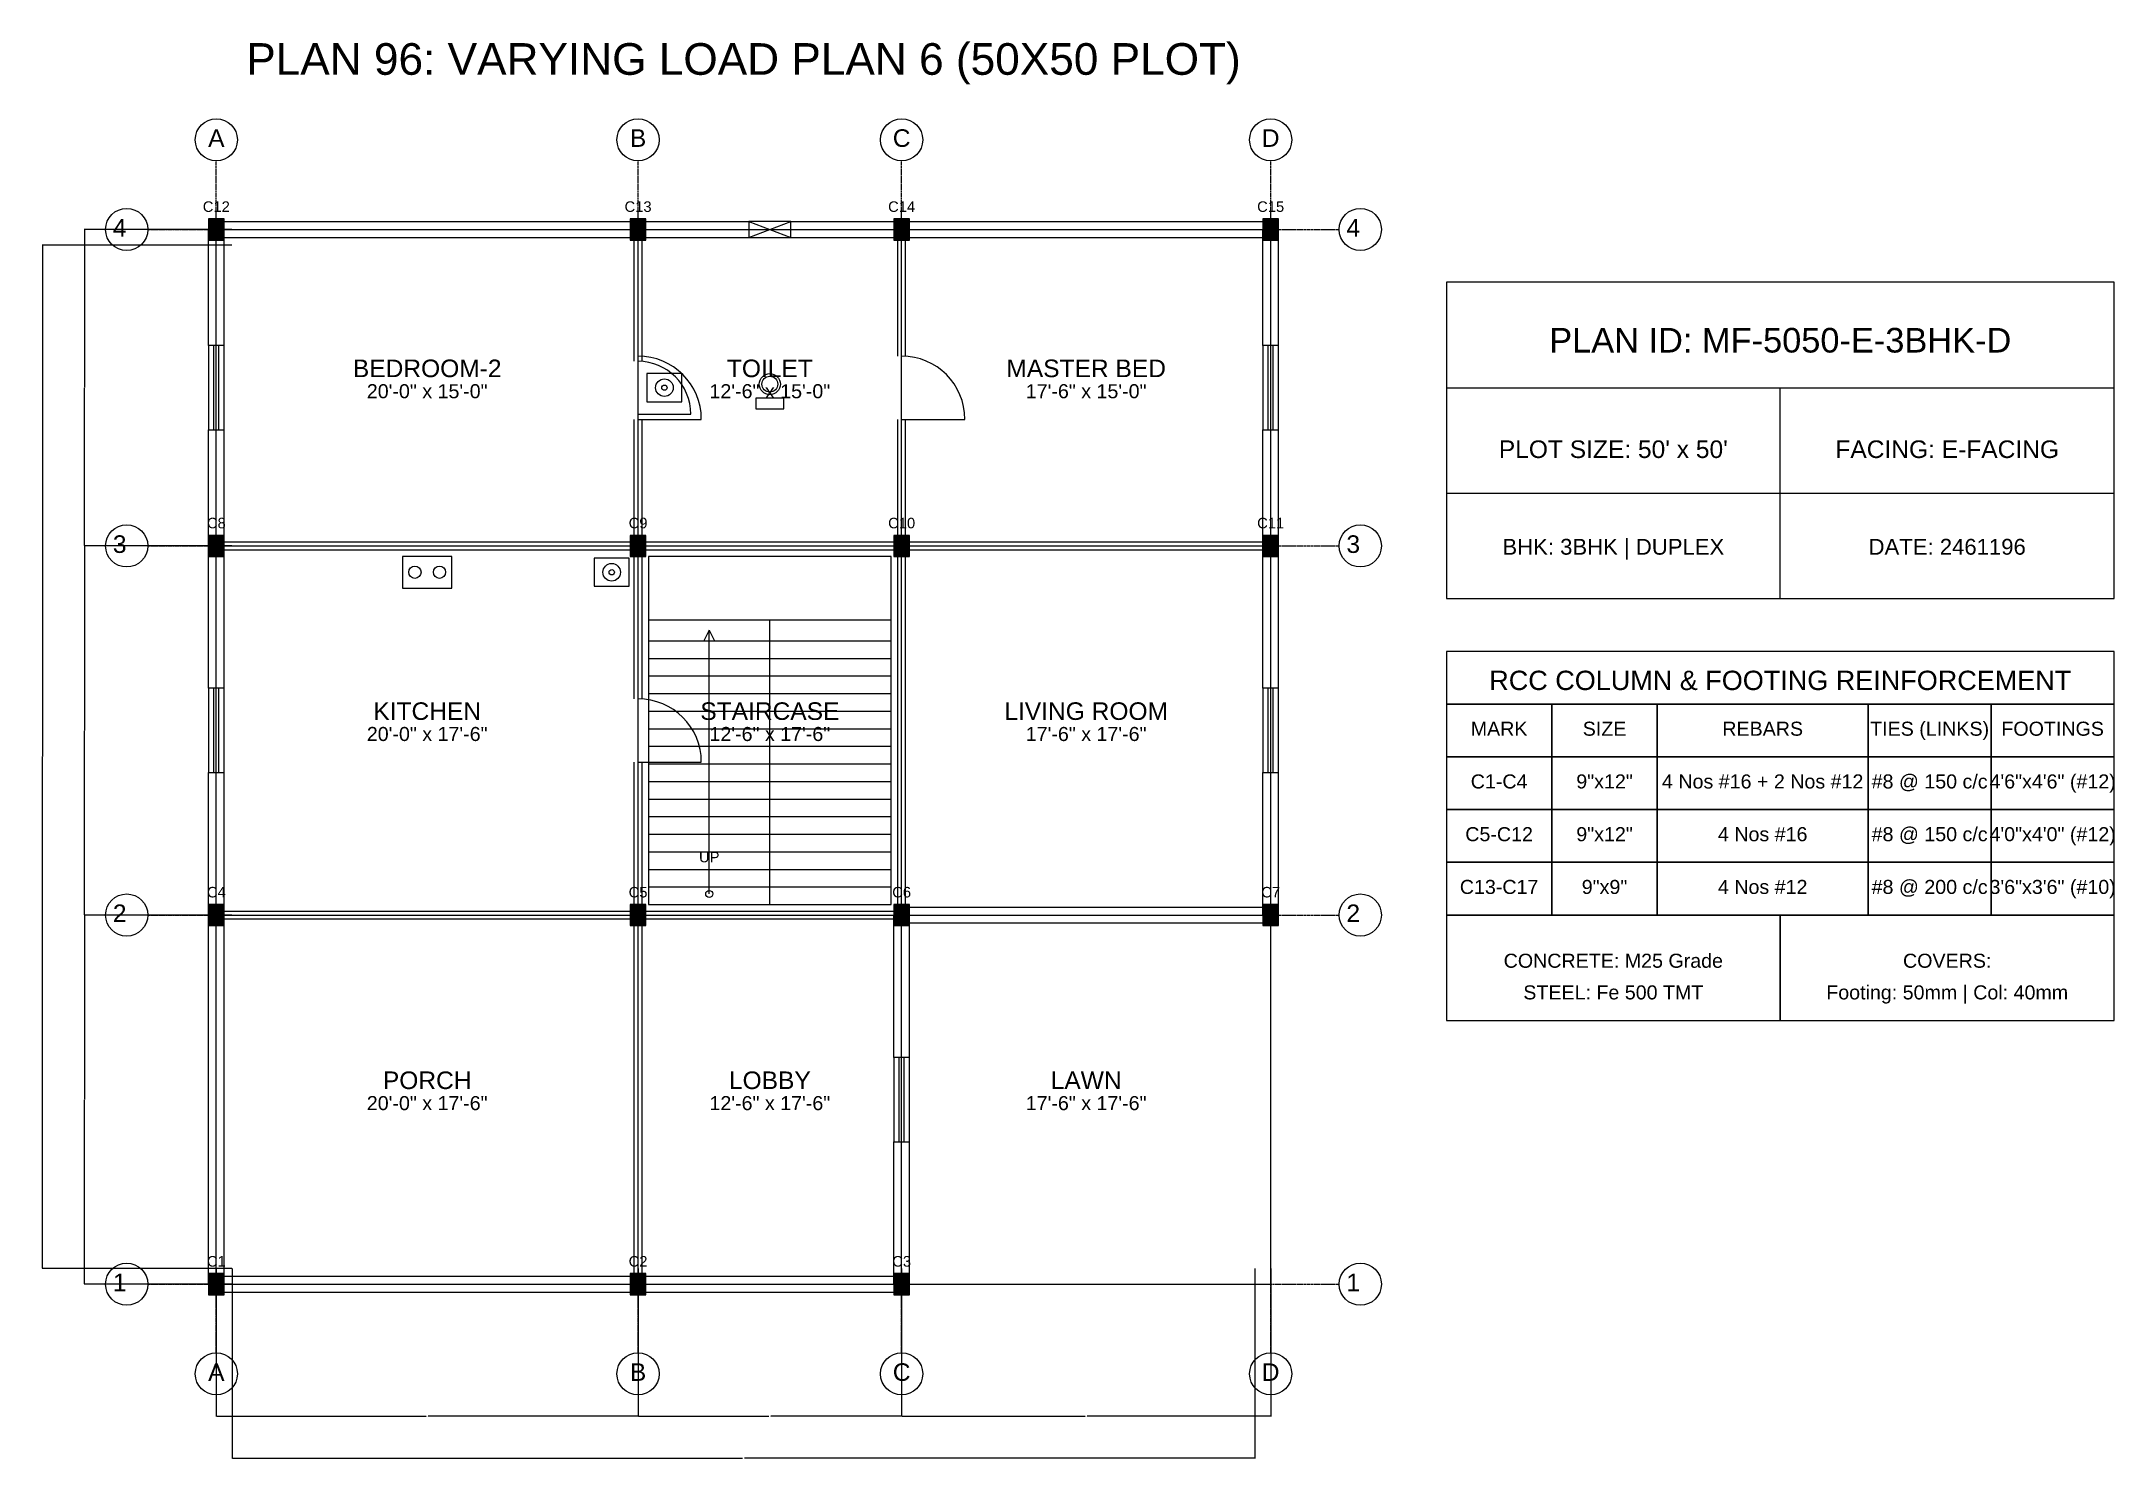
# Model space of a CAD drawing. Header units: inches. Extents: x -134 to 23580, y -99 to 23207.
# Drawn here: x 12400 to 13580, y 22401 to 23207 of the extents above; entities that cross this region are included whole.
import ezdxf
from ezdxf.enums import TextEntityAlignment as Align

# ---------------------------------------------------------------- set-up
doc = ezdxf.new("R2010")
doc.units = ezdxf.units.IN
doc.header["$MEASUREMENT"] = 0
doc.linetypes.add('CENTER', pattern=[2, 1.25, -0.25, 0.25, -0.25])
for name, color, linetype in [('A-COL-HATCH', 251, 'Continuous'), ('A-COLUMN', 1, 'Continuous'), ('A-DIM', 5, 'Continuous'), ('A-DOOR', 30, 'Continuous'), ('A-FIXTURE', 8, 'Continuous'), ('A-STAIR', 6, 'Continuous'), ('A-TEXT', 2, 'Continuous'), ('A-WALL-EXT', 7, 'Continuous'), ('A-WALL-INT', 9, 'Continuous'), ('A-WINDOW', 4, 'Continuous'), ('S-BEAM-FRAMING', 2, 'Continuous'), ('S-BUBBLE', 4, 'Continuous'), ('S-GRID-CENTER', 8, 'CENTER'), ('S-TABLE', 7, 'Continuous'), ('S-TEXT', 3, 'Continuous')]:
    doc.layers.add(name, color=color, linetype=linetype)
doc.styles.get("Standard").update_dxf_attribs({"font": 'arial.ttf'})
doc.dimstyles.get("Standard").update_dxf_attribs({"dimtxt": 0.18, "dimasz": 0.18, "dimexe": 0.18, "dimexo": 0.0625, "dimgap": 0.09, "dimtad": 0, "dimtih": 1, "dimtoh": 1, "dimdec": 4, "dimzin": 0, "dimdsep": 46, "dimtxsty": 'Standard', "dimcen": 0.09, "dimadec": 0, "dimazin": 0, "dimtfac": 1, "dimtdec": 4, "dimtofl": 0, "dimtmove": 0, "dimatfit": 3, "dimfxl": 1, "dimtolj": 1, "dimtzin": 0, "dimarcsym": 0})

msp = doc.modelspace()

# ---------------------------------------------------------------- texts
at = {"layer": 'A-TEXT'}
for s, height, p in [('PLAN 96: VARYING LOAD PLAN 6 (50X50 PLOT)', 18, (12800, 23188)), ('C12', 6, (12500, 23110)), ('C13', 6, (12740, 23110)), ('C14', 6, (12890, 23110)), ('C15', 6, (13100, 23110)), ('PLAN ID: MF-5050-E-3BHK-D', 14, (13390, 23030)), ('BEDROOM-2', 10, (12620, 23016)), ('TOILET', 10, (12815, 23016)), ('MASTER BED', 10, (12995, 23016)), ('20\'-0" x 15\'-0"', 8, (12620, 23004)), ('12\'-6" x 15\'-0"', 8, (12815, 23004)), ('17\'-6" x 15\'-0"', 8, (12995, 23004)), ("PLOT SIZE: 50' x 50'", 10, (13295, 22970)), ('FACING: E-FACING', 10, (13485, 22970)), ('C8', 6, (12500, 22930)), ('C9', 6, (12740, 22930)), ('C10', 6, (12890, 22930)), ('C11', 6, (13100, 22930)), ('BHK: 3BHK | DUPLEX', 9, (13295, 22915)), ('DATE: 2461196', 9, (13485, 22915)), ('KITCHEN', 10, (12620, 22821)), ('STAIRCASE', 10, (12815, 22821)), ('LIVING ROOM', 10, (12995, 22821)), ('20\'-0" x 17\'-6"', 8, (12620, 22809)), ('12\'-6" x 17\'-6"', 8, (12815, 22809)), ('17\'-6" x 17\'-6"', 8, (12995, 22809)), ('UP', 6, (12780.5, 22740)), ('C4', 6, (12500, 22720)), ('C5', 6, (12740, 22720)), ('C6', 6, (12890, 22720)), ('C7', 6, (13100, 22720)), ('PORCH', 10, (12620, 22611)), ('LOBBY', 10, (12815, 22611)), ('LAWN', 10, (12995, 22611)), ('20\'-0" x 17\'-6"', 8, (12620, 22599)), ('12\'-6" x 17\'-6"', 8, (12815, 22599)), ('17\'-6" x 17\'-6"', 8, (12995, 22599)), ('C1', 6, (12500, 22510)), ('C2', 6, (12740, 22510)), ('C3', 6, (12890, 22510))]:
    msp.add_text(s, height=height, dxfattribs=at).set_placement(p, align=Align.CENTER)
at = {"layer": 'S-TEXT'}
for s, height, p in [('A', 10, (12500, 23147)), ('B', 10, (12740, 23147)), ('C', 10, (12890, 23147)), ('D', 10, (13100, 23147)), ('4', 10, (12445, 23096)), ('4', 10, (13147, 23096)), ('3', 10, (12445, 22916)), ('3', 10, (13147, 22916)), ('RCC COLUMN & FOOTING REINFORCEMENT', 11, (13390, 22838)), ('MARK', 8, (13230, 22812)), ('SIZE', 8, (13290, 22812)), ('REBARS', 8, (13380, 22812)), ('TIES (LINKS)', 8, (13475, 22812)), ('FOOTINGS', 8, (13545, 22812)), ('C1-C4', 8, (13230, 22782)), ('9"x12"', 8, (13290, 22782)), ('4 Nos #16 + 2 Nos #12', 8, (13380, 22782)), ('#8 @ 150 c/c', 8, (13475, 22782)), ('4\'6"x4\'6" (#12)', 8, (13545, 22782)), ('C5-C12', 8, (13230, 22752)), ('9"x12"', 8, (13290, 22752)), ('4 Nos #16', 8, (13380, 22752)), ('#8 @ 150 c/c', 8, (13475, 22752)), ('4\'0"x4\'0" (#12)', 8, (13545, 22752)), ('C13-C17', 8, (13230, 22722)), ('9"x9"', 8, (13290, 22722)), ('4 Nos #12', 8, (13380, 22722)), ('#8 @ 200 c/c', 8, (13475, 22722)), ('3\'6"x3\'6" (#10)', 8, (13545, 22722)), ('2', 10, (12445, 22706)), ('2', 10, (13147, 22706)), ('CONCRETE: M25 Grade', 8, (13295, 22680)), ('COVERS:', 8, (13485, 22680)), ('STEEL: Fe 500 TMT', 8, (13295, 22662)), ('Footing: 50mm | Col: 40mm', 8, (13485, 22662)), ('1', 10, (12445, 22496)), ('1', 10, (13147, 22496)), ('A', 10, (12500, 22445)), ('B', 10, (12740, 22445)), ('C', 10, (12890, 22445)), ('D', 10, (13100, 22445))]:
    msp.add_text(s, height=height, dxfattribs=at).set_placement(p, align=Align.CENTER)

# ---------------------------------------------------------------- blocks, each defined once
blk = doc.blocks.new('*D820')
at = {"layer": 'A-DIM', "color": 0, "lineweight": -2, "transparency": 16777216}
for p, q in [((12500, 22508.9), (12500, 22424.8)), ((12740, 22508.9), (12740, 22424.8)), ((12500.2, 22425), (12619.4, 22425)), ((12739.8, 22425), (12620.6, 22425))]:
    blk.add_line(p, q, dxfattribs=at)
at = {"layer": 'A-DIM', "color": 0, "transparency": 16777216}
for points in [[(12500.2, 22425), (12500.2, 22425), (12500, 22425)], [(12739.8, 22425), (12739.8, 22425), (12740, 22425)]]:
    blk.add_solid(points, dxfattribs=at)
at = {"layer": 'Defpoints', "color": 0, "transparency": 16777216}
for p in [(12500, 22509), (12740, 22509), (12740, 22425)]:
    blk.add_point(p, dxfattribs=at)
at = {"layer": 'A-DIM', "color": 0, "transparency": 16777216, "insert": (12620, 22425), "char_height": 0.18, "attachment_point": 5}
blk.add_mtext('\\A1;240.0000', dxfattribs=at)
blk = doc.blocks.new('*D821')
at = {"layer": 'A-DIM', "color": 0, "lineweight": -2, "transparency": 16777216}
for p, q in [((12740, 22508.9), (12740, 22424.8)), ((12890, 22508.9), (12890, 22424.8)), ((12740.2, 22425), (12814.4, 22425)), ((12889.8, 22425), (12815.6, 22425))]:
    blk.add_line(p, q, dxfattribs=at)
at = {"layer": 'A-DIM', "color": 0, "transparency": 16777216}
for points in [[(12740.2, 22425), (12740.2, 22425), (12740, 22425)], [(12889.8, 22425), (12889.8, 22425), (12890, 22425)]]:
    blk.add_solid(points, dxfattribs=at)
at = {"layer": 'Defpoints', "color": 0, "transparency": 16777216}
for p in [(12740, 22509), (12890, 22509), (12890, 22425)]:
    blk.add_point(p, dxfattribs=at)
at = {"layer": 'A-DIM', "color": 0, "transparency": 16777216, "insert": (12815, 22425), "char_height": 0.18, "attachment_point": 5}
blk.add_mtext('\\A1;150.0000', dxfattribs=at)
blk = doc.blocks.new('*D822')
at = {"layer": 'A-DIM', "color": 0, "lineweight": -2, "transparency": 16777216}
for p, q in [((12890, 22508.9), (12890, 22424.8)), ((13100, 22508.9), (13100, 22424.8)), ((12890.2, 22425), (12994.4, 22425)), ((13099.8, 22425), (12995.6, 22425))]:
    blk.add_line(p, q, dxfattribs=at)
at = {"layer": 'A-DIM', "color": 0, "transparency": 16777216}
for points in [[(12890.2, 22425), (12890.2, 22425), (12890, 22425)], [(13099.8, 22425), (13099.8, 22425), (13100, 22425)]]:
    blk.add_solid(points, dxfattribs=at)
at = {"layer": 'Defpoints', "color": 0, "transparency": 16777216}
for p in [(12890, 22509), (13100, 22509), (13100, 22425)]:
    blk.add_point(p, dxfattribs=at)
at = {"layer": 'A-DIM', "color": 0, "transparency": 16777216, "insert": (12995, 22425), "char_height": 0.18, "attachment_point": 5}
blk.add_mtext('\\A1;210.0000', dxfattribs=at)
blk = doc.blocks.new('*D823')
at = {"layer": 'A-DIM', "color": 0, "lineweight": -2, "transparency": 16777216}
for p, q in [((12509, 22508.9), (12509, 22400.8)), ((13091, 22508.9), (13091, 22400.8)), ((12509.2, 22401), (12799.4, 22401)), ((13090.8, 22401), (12800.6, 22401))]:
    blk.add_line(p, q, dxfattribs=at)
at = {"layer": 'A-DIM', "color": 0, "transparency": 16777216}
for points in [[(12509.2, 22401), (12509.2, 22401), (12509, 22401)], [(13090.8, 22401), (13090.8, 22401), (13091, 22401)]]:
    blk.add_solid(points, dxfattribs=at)
at = {"layer": 'Defpoints', "color": 0, "transparency": 16777216}
for p in [(12509, 22509), (13091, 22509), (13091, 22401)]:
    blk.add_point(p, dxfattribs=at)
at = {"layer": 'A-DIM', "color": 0, "transparency": 16777216, "insert": (12800, 22401), "char_height": 0.18, "attachment_point": 5}
blk.add_mtext('\\A1;582.0000', dxfattribs=at)
blk = doc.blocks.new('*D824')
at = {"layer": 'A-DIM', "color": 0, "lineweight": -2, "transparency": 16777216}
for p, q in [((12508.9, 22710), (12424.8, 22710)), ((12425, 22709.8), (12425, 22605.2)), ((12425, 22500.2), (12425, 22604.8)), ((12508.9, 22500), (12424.8, 22500))]:
    blk.add_line(p, q, dxfattribs=at)
at = {"layer": 'A-DIM', "color": 0, "transparency": 16777216}
for points in [[(12425, 22709.8), (12425, 22709.8), (12425, 22710)], [(12425, 22500.2), (12425, 22500.2), (12425, 22500)]]:
    blk.add_solid(points, dxfattribs=at)
at = {"layer": 'Defpoints', "color": 0, "transparency": 16777216}
for p in [(12425, 22710), (12509, 22710), (12509, 22500)]:
    blk.add_point(p, dxfattribs=at)
at = {"layer": 'A-DIM', "color": 0, "transparency": 16777216, "insert": (12425, 22605), "char_height": 0.18, "attachment_point": 5}
blk.add_mtext('\\A1;210.0000', dxfattribs=at)
blk = doc.blocks.new('*D825')
at = {"layer": 'A-DIM', "color": 0, "lineweight": -2, "transparency": 16777216}
for p, q in [((12508.9, 22920), (12424.8, 22920)), ((12425, 22919.8), (12425, 22815.2)), ((12425, 22710.2), (12425, 22814.8)), ((12508.9, 22710), (12424.8, 22710))]:
    blk.add_line(p, q, dxfattribs=at)
at = {"layer": 'A-DIM', "color": 0, "transparency": 16777216}
for points in [[(12425, 22919.8), (12425, 22919.8), (12425, 22920)], [(12425, 22710.2), (12425, 22710.2), (12425, 22710)]]:
    blk.add_solid(points, dxfattribs=at)
at = {"layer": 'Defpoints', "color": 0, "transparency": 16777216}
for p in [(12425, 22920), (12509, 22920), (12509, 22710)]:
    blk.add_point(p, dxfattribs=at)
at = {"layer": 'A-DIM', "color": 0, "transparency": 16777216, "insert": (12425, 22815), "char_height": 0.18, "attachment_point": 5}
blk.add_mtext('\\A1;210.0000', dxfattribs=at)
blk = doc.blocks.new('*D826')
at = {"layer": 'A-DIM', "color": 0, "lineweight": -2, "transparency": 16777216}
for p, q in [((12508.9, 23100), (12424.8, 23100)), ((12425, 23099.8), (12425, 23010.2)), ((12425, 22920.2), (12425, 23009.8)), ((12508.9, 22920), (12424.8, 22920))]:
    blk.add_line(p, q, dxfattribs=at)
at = {"layer": 'A-DIM', "color": 0, "transparency": 16777216}
for points in [[(12425, 23099.8), (12425, 23099.8), (12425, 23100)], [(12425, 22920.2), (12425, 22920.2), (12425, 22920)]]:
    blk.add_solid(points, dxfattribs=at)
at = {"layer": 'Defpoints', "color": 0, "transparency": 16777216}
for p in [(12425, 23100), (12509, 23100), (12509, 22920)]:
    blk.add_point(p, dxfattribs=at)
at = {"layer": 'A-DIM', "color": 0, "transparency": 16777216, "insert": (12425, 23010), "char_height": 0.18, "attachment_point": 5}
blk.add_mtext('\\A1;180.0000', dxfattribs=at)
blk = doc.blocks.new('*D827')
at = {"layer": 'A-DIM', "color": 0, "lineweight": -2, "transparency": 16777216}
for p, q in [((12508.9, 23091), (12400.8, 23091)), ((12401, 23090.8), (12401, 22800.2)), ((12401, 22509.2), (12401, 22799.8)), ((12508.9, 22509), (12400.8, 22509))]:
    blk.add_line(p, q, dxfattribs=at)
at = {"layer": 'A-DIM', "color": 0, "transparency": 16777216}
for points in [[(12401, 23090.8), (12401, 23090.8), (12401, 23091)], [(12401, 22509.2), (12401, 22509.2), (12401, 22509)]]:
    blk.add_solid(points, dxfattribs=at)
at = {"layer": 'Defpoints', "color": 0, "transparency": 16777216}
for p in [(12401, 23091), (12509, 23091), (12509, 22509)]:
    blk.add_point(p, dxfattribs=at)
at = {"layer": 'A-DIM', "color": 0, "transparency": 16777216, "insert": (12401, 22800), "char_height": 0.18, "attachment_point": 5}
blk.add_mtext('\\A1;582.0000', dxfattribs=at)

# ---------------------------------------------------------------- dimensions: what is measured, and where the dimension line sits
at = {"layer": 'A-DIM'}
for base, p1, p2, picture, middle in [((12425, 23100), (12509, 22920), (12509, 23100), '*D826', (12425, 23010)), ((12401, 23091), (12509, 22509), (12509, 23091), '*D827', (12401, 22800)), ((12425, 22920), (12509, 22710), (12509, 22920), '*D825', (12425, 22815)), ((12425, 22710), (12509, 22500), (12509, 22710), '*D824', (12425, 22605))]:
    dim = msp.add_linear_dim(base=base, p1=p1, p2=p2, angle=90, dimstyle='Standard', dxfattribs=at)
    dim.commit()
    dim.dimension.update_dxf_attribs({"geometry": picture, "text_midpoint": middle})
for base, p1, p2, picture, middle in [((12740, 22425), (12500, 22509), (12740, 22509), '*D820', (12620, 22425)), ((13091, 22401), (12509, 22509), (13091, 22509), '*D823', (12800, 22401)), ((12890, 22425), (12740, 22509), (12890, 22509), '*D821', (12815, 22425)), ((13100, 22425), (12890, 22509), (13100, 22509), '*D822', (12995, 22425))]:
    dim = msp.add_linear_dim(base=base, p1=p1, p2=p2, dimstyle='Standard', dxfattribs=at)
    dim.commit()
    dim.dimension.update_dxf_attribs({"geometry": picture, "text_midpoint": middle})

# ---------------------------------------------------------------- linework, layer by layer
at = {"layer": 'A-COL-HATCH'}
for points in [[(12495.5, 23094), (12504.5, 23094), (12495.5, 23106), (12504.5, 23106)], [(12735.5, 23094), (12744.5, 23094), (12735.5, 23106), (12744.5, 23106)], [(12885.5, 23094), (12894.5, 23094), (12885.5, 23106), (12894.5, 23106)], [(13095.5, 23094), (13104.5, 23094), (13095.5, 23106), (13104.5, 23106)], [(12495.5, 22914), (12504.5, 22914), (12495.5, 22926), (12504.5, 22926)], [(12735.5, 22914), (12744.5, 22914), (12735.5, 22926), (12744.5, 22926)], [(12885.5, 22914), (12894.5, 22914), (12885.5, 22926), (12894.5, 22926)], [(13095.5, 22914), (13104.5, 22914), (13095.5, 22926), (13104.5, 22926)], [(12495.5, 22704), (12504.5, 22704), (12495.5, 22716), (12504.5, 22716)], [(12735.5, 22704), (12744.5, 22704), (12735.5, 22716), (12744.5, 22716)], [(12885.5, 22704), (12894.5, 22704), (12885.5, 22716), (12894.5, 22716)], [(13095.5, 22704), (13104.5, 22704), (13095.5, 22716), (13104.5, 22716)], [(12495.5, 22494), (12504.5, 22494), (12495.5, 22506), (12504.5, 22506)], [(12735.5, 22494), (12744.5, 22494), (12735.5, 22506), (12744.5, 22506)], [(12885.5, 22494), (12894.5, 22494), (12885.5, 22506), (12894.5, 22506)]]:
    msp.add_solid(points, dxfattribs=at)
at = {"layer": 'A-COLUMN'}
for points in [[(12495.5, 23094), (12504.5, 23094), (12504.5, 23106), (12495.5, 23106)], [(12735.5, 23094), (12744.5, 23094), (12744.5, 23106), (12735.5, 23106)], [(12885.5, 23094), (12894.5, 23094), (12894.5, 23106), (12885.5, 23106)], [(13095.5, 23094), (13104.5, 23094), (13104.5, 23106), (13095.5, 23106)], [(12495.5, 22914), (12504.5, 22914), (12504.5, 22926), (12495.5, 22926)], [(12735.5, 22914), (12744.5, 22914), (12744.5, 22926), (12735.5, 22926)], [(12885.5, 22914), (12894.5, 22914), (12894.5, 22926), (12885.5, 22926)], [(13095.5, 22914), (13104.5, 22914), (13104.5, 22926), (13095.5, 22926)], [(12495.5, 22704), (12504.5, 22704), (12504.5, 22716), (12495.5, 22716)], [(12735.5, 22704), (12744.5, 22704), (12744.5, 22716), (12735.5, 22716)], [(12885.5, 22704), (12894.5, 22704), (12894.5, 22716), (12885.5, 22716)], [(13095.5, 22704), (13104.5, 22704), (13104.5, 22716), (13095.5, 22716)], [(12495.5, 22494), (12504.5, 22494), (12504.5, 22506), (12495.5, 22506)], [(12735.5, 22494), (12744.5, 22494), (12744.5, 22506), (12735.5, 22506)], [(12885.5, 22494), (12894.5, 22494), (12894.5, 22506), (12885.5, 22506)]]:
    msp.add_lwpolyline(points, close=True, dxfattribs=at)
at = {"layer": 'A-DOOR'}
for p, q in [((12740, 22995), (12770, 22995)), ((12740, 22992), (12776, 22992)), ((12890, 22992), (12926, 22992)), ((12740, 22797), (12776, 22797))]:
    msp.add_line(p, q, dxfattribs=at)
for centre, radius in [((12740, 22992), 36), ((12740, 22995), 30), ((12890, 22992), 36), ((12740, 22797), 36)]:
    msp.add_arc(centre, radius, 0, 90, dxfattribs=at)
at = {"layer": 'A-FIXTURE'}
for points in [[(12745, 23002), (12765, 23002), (12765, 23018), (12745, 23018)], [(12807, 22998), (12823, 22998), (12823, 23004), (12807, 23004)], [(12606, 22896), (12634, 22896), (12634, 22914), (12606, 22914)], [(12715, 22897), (12735, 22897), (12735, 22913), (12715, 22913)]]:
    msp.add_lwpolyline(points, close=True, dxfattribs=at)
for centre, radius in [((12815, 23012), 6), ((12755, 23010), 5), ((12755, 23010), 1.5), ((12815, 23012), 4.5), ((12613, 22905), 3.5), ((12627, 22905), 3.5), ((12725, 22905), 5), ((12725, 22905), 1.5)]:
    msp.add_circle(centre, radius, dxfattribs=at)
at = {"layer": 'A-STAIR'}
for p, q in [((12746, 22878), (12884, 22878)), ((12815, 22716), (12815, 22878)), ((12746, 22866), (12815, 22866)), ((12780.5, 22872), (12777.5, 22866)), ((12780.5, 22722), (12780.5, 22872)), ((12780.5, 22872), (12783.5, 22866)), ((12815, 22866), (12884, 22866)), ((12746, 22856), (12815, 22856)), ((12815, 22856), (12884, 22856)), ((12746, 22846), (12815, 22846)), ((12815, 22846), (12884, 22846)), ((12746, 22836), (12815, 22836)), ((12815, 22836), (12884, 22836)), ((12746, 22826), (12815, 22826)), ((12815, 22826), (12884, 22826)), ((12746, 22816), (12815, 22816)), ((12746, 22806), (12815, 22806)), ((12815, 22816), (12884, 22816)), ((12815, 22806), (12884, 22806)), ((12746, 22796), (12815, 22796)), ((12815, 22796), (12884, 22796)), ((12746, 22786), (12815, 22786)), ((12815, 22786), (12884, 22786)), ((12746, 22776), (12815, 22776)), ((12815, 22776), (12884, 22776)), ((12746, 22766), (12815, 22766)), ((12815, 22766), (12884, 22766)), ((12746, 22756), (12815, 22756)), ((12746, 22746), (12815, 22746)), ((12815, 22756), (12884, 22756)), ((12815, 22746), (12884, 22746)), ((12746, 22736), (12815, 22736)), ((12815, 22736), (12884, 22736)), ((12746, 22726), (12815, 22726)), ((12815, 22726), (12884, 22726))]:
    msp.add_line(p, q, dxfattribs=at)
msp.add_lwpolyline([(12746, 22716), (12884, 22716), (12884, 22914), (12746, 22914)], close=True, dxfattribs=at)
msp.add_circle((12780.5, 22722), 2, dxfattribs=at)
at = {"layer": 'A-WALL-EXT'}
for p, q in [((12495.5, 23034), (12495.5, 23100)), ((12500, 23104.5), (12740, 23104.5)), ((12504.5, 23034), (12504.5, 23100)), ((12740, 23104.5), (12803, 23104.5)), ((12827, 23104.5), (12890, 23104.5)), ((12890, 23104.5), (13100, 23104.5)), ((13095.5, 23034), (13095.5, 23100)), ((13104.5, 23034), (13104.5, 23100)), ((12500, 23095.5), (12740, 23095.5)), ((12740, 23095.5), (12803, 23095.5)), ((12827, 23095.5), (12890, 23095.5)), ((12890, 23095.5), (13100, 23095.5)), ((13200, 23010), (13580, 23010)), ((13390, 22890), (13390, 23010)), ((12495.5, 22920), (12495.5, 22986)), ((12504.5, 22920), (12504.5, 22986)), ((13095.5, 22920), (13095.5, 22986)), ((13104.5, 22920), (13104.5, 22986)), ((13200, 22950), (13580, 22950)), ((12495.5, 22839), (12495.5, 22920)), ((12504.5, 22839), (12504.5, 22920)), ((13095.5, 22839), (13095.5, 22920)), ((13104.5, 22839), (13104.5, 22920)), ((12495.5, 22710), (12495.5, 22791)), ((12504.5, 22710), (12504.5, 22791)), ((13095.5, 22710), (13095.5, 22791)), ((13104.5, 22710), (13104.5, 22791)), ((12890, 22714.5), (13100, 22714.5)), ((12495.5, 22500), (12495.5, 22710)), ((12504.5, 22500), (12504.5, 22710)), ((12885.5, 22629), (12885.5, 22710)), ((12890, 22705.5), (13100, 22705.5)), ((12894.5, 22629), (12894.5, 22710)), ((12885.5, 22500), (12885.5, 22581)), ((12894.5, 22500), (12894.5, 22581)), ((12500, 22504.5), (12740, 22504.5)), ((12740, 22504.5), (12890, 22504.5)), ((12500, 22495.5), (12740, 22495.5)), ((12740, 22495.5), (12890, 22495.5))]:
    msp.add_line(p, q, dxfattribs=at)
msp.add_lwpolyline([(13200, 22890), (13580, 22890), (13580, 23070), (13200, 23070)], close=True, dxfattribs=at)
at = {"layer": 'A-WALL-INT'}
for p, q in [((12737.75, 23025), (12737.75, 23100)), ((12742.25, 23025), (12742.25, 23100)), ((12887.75, 23028), (12887.75, 23100)), ((12892.25, 23028), (12892.25, 23100)), ((12737.75, 22920), (12737.75, 22992)), ((12742.25, 22920), (12742.25, 22992)), ((12887.75, 22920), (12887.75, 22992)), ((12892.25, 22920), (12892.25, 22992)), ((12500, 22922.25), (12740, 22922.25)), ((12500, 22917.75), (12740, 22917.75)), ((12737.75, 22833), (12737.75, 22920)), ((12740, 22922.25), (12890, 22922.25)), ((12740, 22917.75), (12890, 22917.75)), ((12742.25, 22833), (12742.25, 22920)), ((12887.75, 22710), (12887.75, 22920)), ((12890, 22922.25), (13100, 22922.25)), ((12890, 22917.75), (13100, 22917.75)), ((12892.25, 22710), (12892.25, 22920)), ((12737.75, 22710), (12737.75, 22797)), ((12742.25, 22710), (12742.25, 22797)), ((12500, 22712.25), (12740, 22712.25)), ((12740, 22712.25), (12890, 22712.25)), ((12500, 22707.75), (12740, 22707.75)), ((12737.75, 22500), (12737.75, 22710)), ((12740, 22707.75), (12890, 22707.75)), ((12742.25, 22500), (12742.25, 22710))]:
    msp.add_line(p, q, dxfattribs=at)
at = {"layer": 'A-WINDOW'}
for p, q in [((12803, 23095.5), (12827, 23104.5)), ((12803, 23104.5), (12827, 23095.5)), ((12498.5, 22986), (12498.5, 23034)), ((12501.5, 22986), (12501.5, 23034)), ((13098.5, 22986), (13098.5, 23034)), ((13101.5, 22986), (13101.5, 23034)), ((12498.5, 22791), (12498.5, 22839)), ((12501.5, 22791), (12501.5, 22839)), ((13098.5, 22791), (13098.5, 22839)), ((13101.5, 22791), (13101.5, 22839)), ((12888.5, 22581), (12888.5, 22629)), ((12891.5, 22581), (12891.5, 22629))]:
    msp.add_line(p, q, dxfattribs=at)
for points in [[(12803, 23095.5), (12827, 23095.5), (12827, 23104.5), (12803, 23104.5)], [(12495.5, 22986), (12504.5, 22986), (12504.5, 23034), (12495.5, 23034)], [(13095.5, 22986), (13104.5, 22986), (13104.5, 23034), (13095.5, 23034)], [(12495.5, 22791), (12504.5, 22791), (12504.5, 22839), (12495.5, 22839)], [(13095.5, 22791), (13104.5, 22791), (13104.5, 22839), (13095.5, 22839)], [(12885.5, 22581), (12894.5, 22581), (12894.5, 22629), (12885.5, 22629)]]:
    msp.add_lwpolyline(points, close=True, dxfattribs=at)
at = {"layer": 'S-BEAM-FRAMING'}
for p, q in [((12500, 22500), (12500, 23100)), ((12500, 23100), (13100, 23100)), ((12740, 22500), (12740, 23100)), ((12890, 22500), (12890, 23100)), ((13100, 22500), (13100, 23100)), ((12500, 22920), (13100, 22920)), ((12500, 22710), (13100, 22710)), ((12500, 22500), (13100, 22500))]:
    msp.add_line(p, q, dxfattribs=at)
at = {"layer": 'S-BUBBLE'}
for centre in [(12500, 23151), (12740, 23151), (12890, 23151), (13100, 23151), (12449, 23100), (13151, 23100), (12449, 22920), (13151, 22920), (12449, 22710), (13151, 22710), (12449, 22500), (13151, 22500), (12500, 22449), (12740, 22449), (12890, 22449), (13100, 22449)]:
    msp.add_circle(centre, 12, dxfattribs=at)
at = {"layer": 'S-GRID-CENTER'}
for p, q in [((12500, 22461), (12500, 23139)), ((12740, 22461), (12740, 23139)), ((12890, 22461), (12890, 23139)), ((13100, 22461), (13100, 23139)), ((12461, 23100), (13139, 23100)), ((12461, 22920), (13139, 22920)), ((12461, 22710), (13139, 22710)), ((12461, 22500), (13139, 22500))]:
    msp.add_line(p, q, dxfattribs=at)
at = {"layer": 'S-TABLE'}
for points in [[(13200, 22830), (13580, 22830), (13580, 22860), (13200, 22860)], [(13200, 22800), (13260, 22800), (13260, 22830), (13200, 22830)], [(13260, 22800), (13320, 22800), (13320, 22830), (13260, 22830)], [(13320, 22800), (13440, 22800), (13440, 22830), (13320, 22830)], [(13440, 22800), (13510, 22800), (13510, 22830), (13440, 22830)], [(13510, 22800), (13580, 22800), (13580, 22830), (13510, 22830)], [(13200, 22770), (13260, 22770), (13260, 22800), (13200, 22800)], [(13260, 22770), (13320, 22770), (13320, 22800), (13260, 22800)], [(13320, 22770), (13440, 22770), (13440, 22800), (13320, 22800)], [(13440, 22770), (13510, 22770), (13510, 22800), (13440, 22800)], [(13510, 22770), (13580, 22770), (13580, 22800), (13510, 22800)], [(13200, 22740), (13260, 22740), (13260, 22770), (13200, 22770)], [(13260, 22740), (13320, 22740), (13320, 22770), (13260, 22770)], [(13320, 22740), (13440, 22740), (13440, 22770), (13320, 22770)], [(13440, 22740), (13510, 22740), (13510, 22770), (13440, 22770)], [(13510, 22740), (13580, 22740), (13580, 22770), (13510, 22770)], [(13200, 22710), (13260, 22710), (13260, 22740), (13200, 22740)], [(13260, 22710), (13320, 22710), (13320, 22740), (13260, 22740)], [(13320, 22710), (13440, 22710), (13440, 22740), (13320, 22740)], [(13440, 22710), (13510, 22710), (13510, 22740), (13440, 22740)], [(13510, 22710), (13580, 22710), (13580, 22740), (13510, 22740)], [(13200, 22650), (13390, 22650), (13390, 22710), (13200, 22710)], [(13390, 22650), (13580, 22650), (13580, 22710), (13390, 22710)]]:
    msp.add_lwpolyline(points, close=True, dxfattribs=at)

msp.set_redraw_order([(e.dxf.handle, doc.entitydb.next_handle()) for e in msp.query("TEXT MTEXT ATTDEF DIMENSION ARC_DIMENSION")])  # texts and dimensions are drawn at this point

doc.saveas('drawing.dxf')
